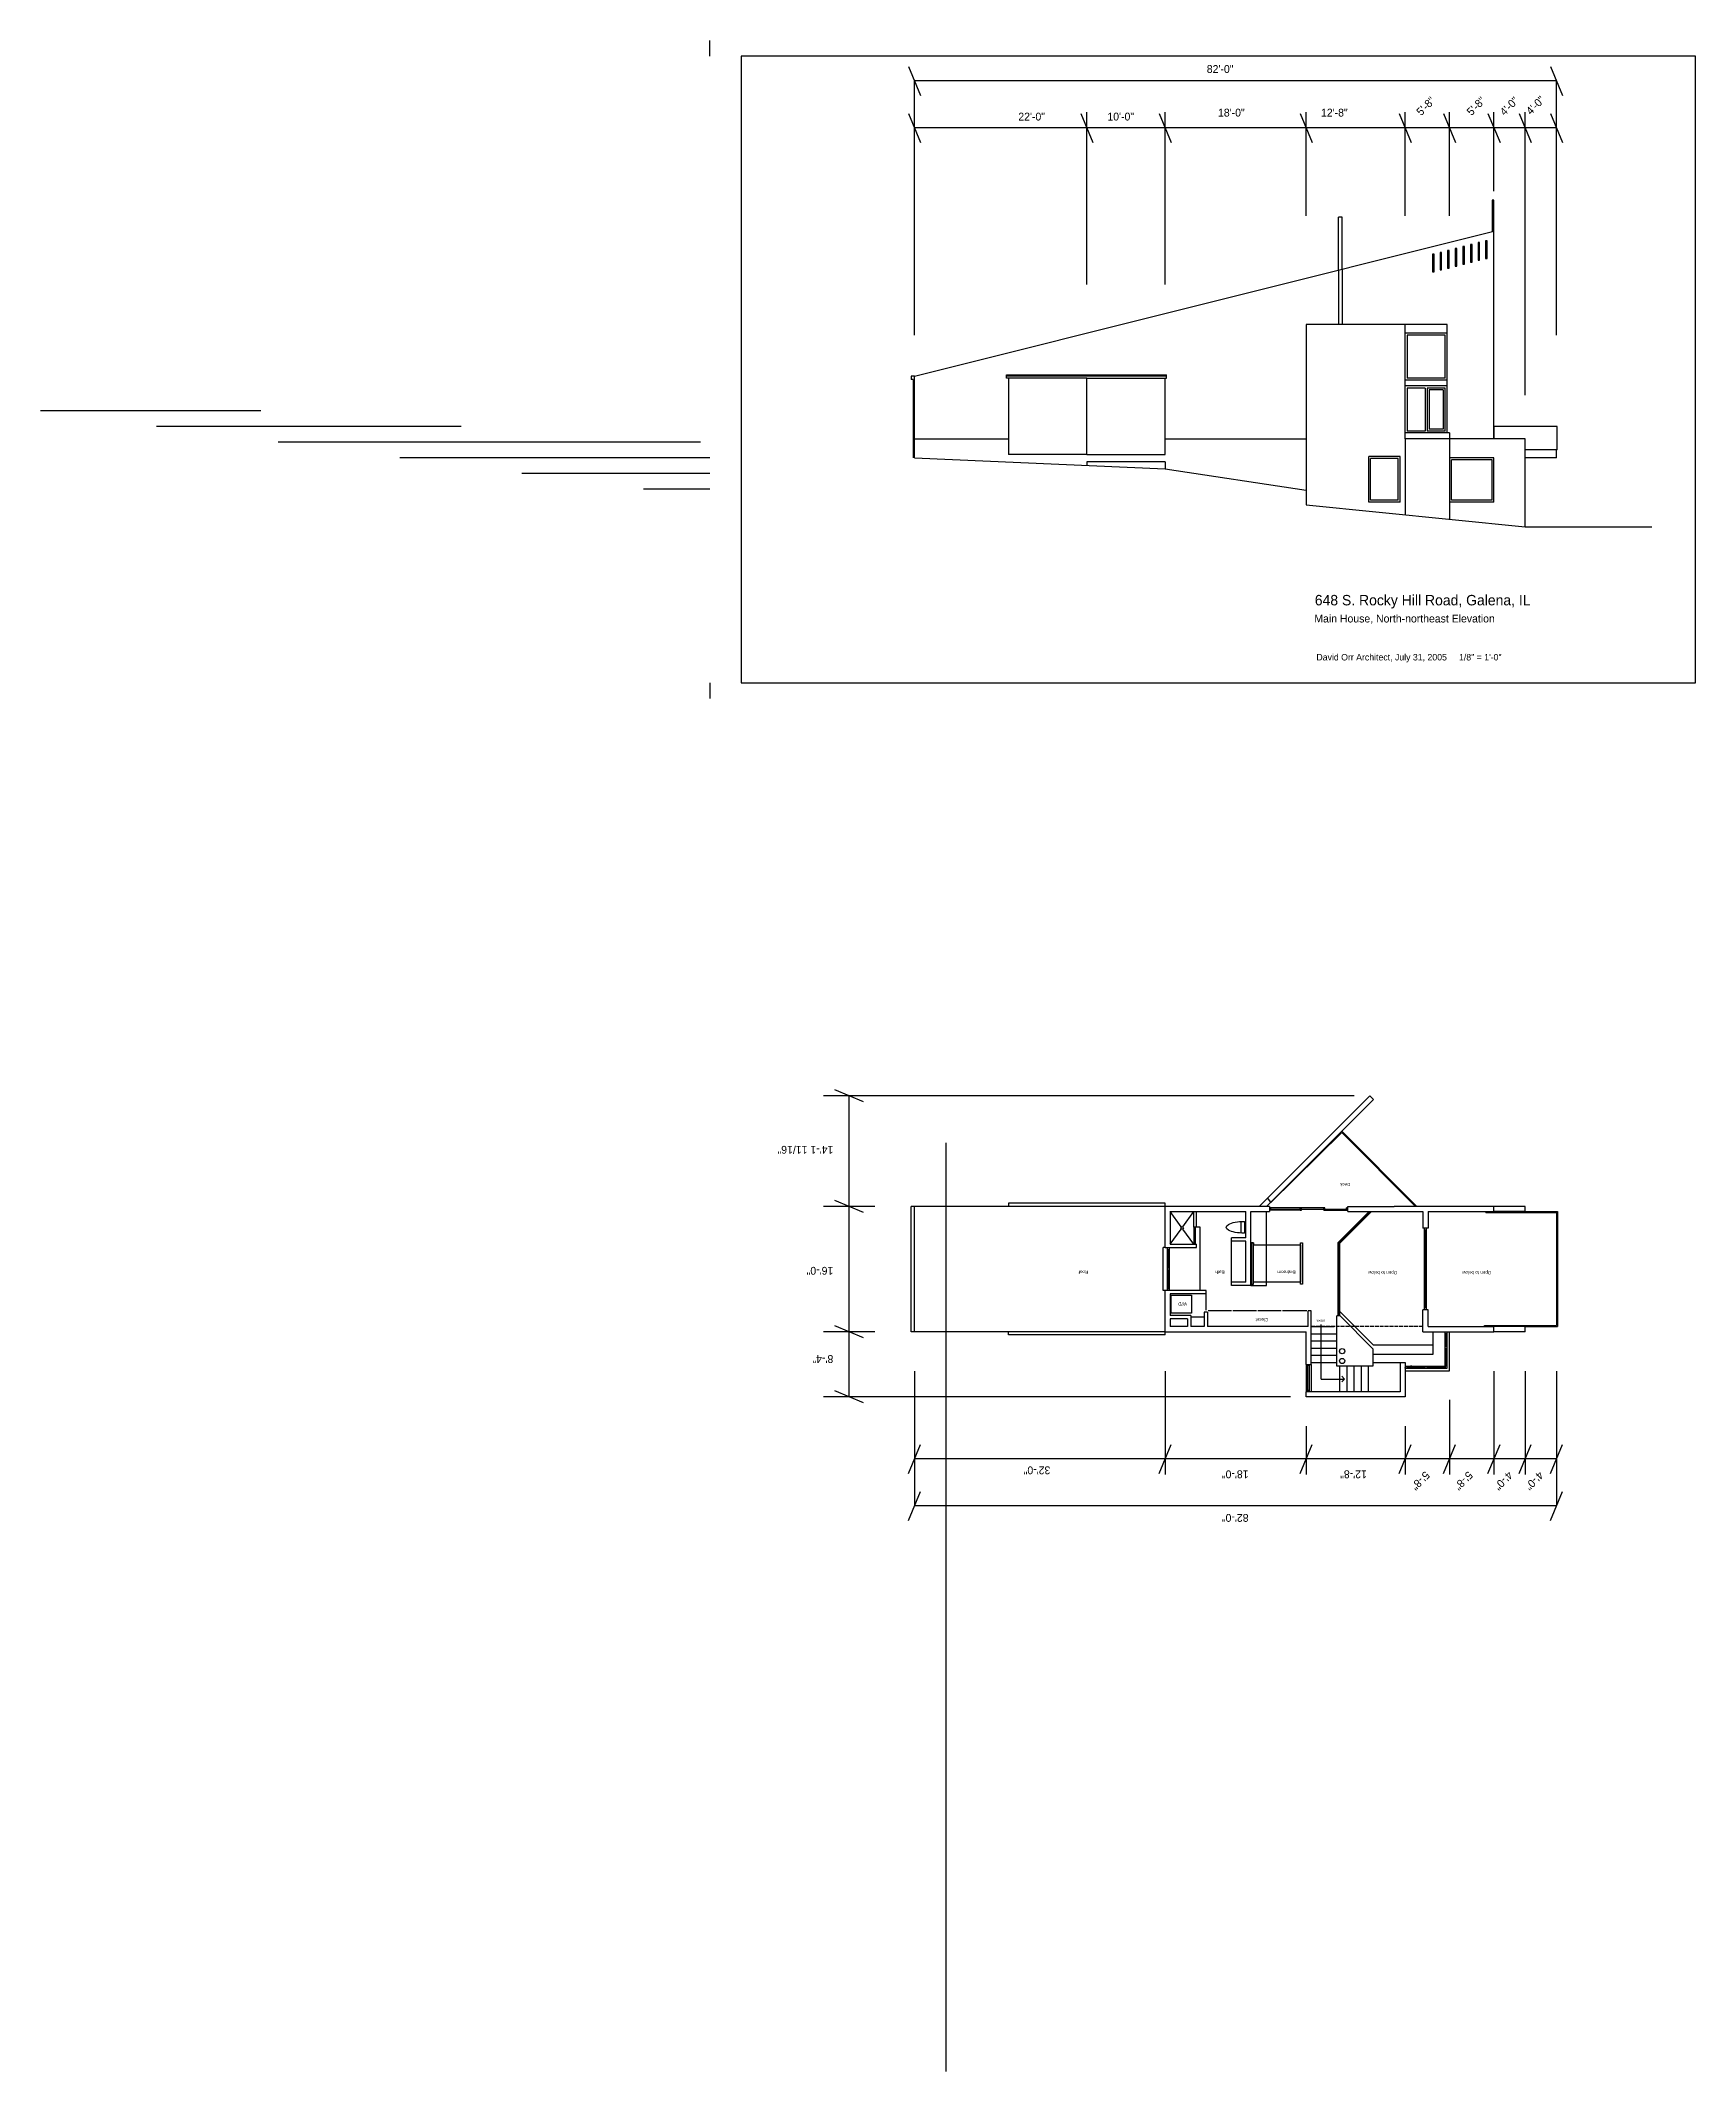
# Model space of a CAD drawing. Header units: inches. Extents: x -18614 to 1840, y -1744 to 7454.
# Drawn here: x -14311 to -11775, y 1309 to 4421 of the extents above; entities that cross this region are included whole.
import ezdxf

# ---------------------------------------------------------------- set-up
doc = ezdxf.new("R2010")
doc.units = ezdxf.units.IN
doc.header["$LTSCALE"] = 0.5
doc.header["$MEASUREMENT"] = 0
doc.linetypes.add('ACAD_ISO02W100', pattern=[15, 12, -3])
for name, color, linetype in [('A-doors', 254, 'Continuous'), ('A-Elev-North', 7, 'Continuous'), ('A-Elev-South', 7, 'Continuous'), ('A-fixtures', 140, 'Continuous'), ('A-furniture', 33, 'Continuous'), ('A-glazing', 252, 'Continuous'), ('A-millwork', 252, 'Continuous'), ('A-roof', 253, 'Continuous'), ('A-soffit', 251, 'ACAD_ISO02W100'), ('A-stairs', 252, 'Continuous'), ('A-text', 254, 'Continuous'), ('A-walls', 7, 'Continuous'), ('border', 7, 'Continuous'), ('construction', 160, 'Continuous')]:
    doc.layers.add(name, color=color, linetype=linetype)

msp = doc.modelspace()

# ---------------------------------------------------------------- texts
at = {"layer": 'A-soffit'}
msp.add_text('Deck', height=5, rotation=180, dxfattribs=at).set_placement((-12304, 2670.1))
at = {"layer": 'A-soffit', "color": 7}
for s, p in [('Roof', (-12705.6, 2535.8)), ('Bath', (-12496.6, 2535.8)), ('Bedroom', (-12387.8, 2535.8)), ('Open to below', (-12232, 2534.9)), ('Open to below', (-12087.9, 2534.9, -4869.3)), ('W/D', (-12554.4, 2486.8)), ('Closet', (-12429.6, 2462.8))]:
    msp.add_text(s, height=5, rotation=180, dxfattribs=at).set_placement(p)
at = {"layer": 'A-text'}
msp.add_text('DOWN', height=3, rotation=180, dxfattribs=at).set_placement((-12343, 2460.3))
at = {"layer": 'construction', "color": 7}
for s, height, p in [('82\'-0"', 12, (-12523.9, 4371, -5147.6)), ('22\'-0"', 12, (-12812.7, 4298.1, -5147.6)), ('10\'-0"', 12, (-12676.2, 4298.1, -5147.6)), ('18\'-0"', 12, (-12506.7, 4304.2, -5147.6)), ('12\'-8"', 12, (-12348.9, 4304.2, -5147.6)), ('648 S. Rocky Hill Road, Galena, IL', 16, (-12358.4, 3555.1, -15993.3)), ('648 S. Rocky Hill Road, Galena, IL', 16, (-12358.4, 3555.1, -15993.3)), ('Main House, North-northeast Elevation', 12, (-12359.1, 3528.9, -15993.3)), ('David Orr Architect, July 31, 2005     1/8" = 1\'-0"', 10, (-12355.9, 3470.7, -15993.3))]:
    msp.add_text(s, height=height, dxfattribs=at).set_placement(p)
for s, rotation, p in [('5\'-8"', 45, (-12195.5, 4304.6, -5147.6)), ('5\'-8"', 45, (-12118.4, 4304.6, -5147.6)), ('4\'-0"', 45, (-12067.7, 4304.6, -5147.6)), ('4\'-0"', 45, (-12027.4, 4305.9, -5147.6)), ('14\'-1 11/16"', 180, (-13096.2, 2726.8, -5147.6)), ('16\'-0"', 180, (-13096.2, 2541.4, -5147.6)), ('8\'-4"', 180, (-13096.2, 2406.1, -5147.6)), ('32\'-0"', 180, (-12763.6, 2235.6, -5147.6)), ('18\'-0"', 180, (-12459.9, 2229.5, -5147.6)), ('12\'-8"', 180, (-12278.6, 2229.5, -5147.6)), ('5\'-8"', 225, (-12189.5, 2229.1, -5147.6)), ('5\'-8"', 225, (-12123.5, 2229.1, -5147.6)), ('4\'-0"', 225, (-12062.3, 2229.1, -5147.6)), ('4\'-0"', 225, (-12015, 2229.1, -5147.6)), ('82\'-0"', 180, (-12459.9, 2162.7, -5147.6))]:
    msp.add_text(s, height=12, rotation=rotation, dxfattribs=at).set_placement(p)

# ---------------------------------------------------------------- linework, layer by layer
at = {"layer": 'A-doors'}
for p, q in [((-12190.4, 2475.5), (-12190.4, 2600.5)), ((-12187.4, 2597.5), (-12190.4, 2597.5)), ((-12187.4, 2475.5), (-12187.4, 2600.5)), ((-12184.9, 2475.5), (-12192.9, 2475.5)), ((-12187.4, 2478.5), (-12190.4, 2478.5))]:
    msp.add_line(p, q, dxfattribs=at)
at = {"layer": 'A-Elev-North'}
for p, q in [((-12086.8, 4176.3, -5147.6), (-12086.8, 4127.5, -5147.6)), ((-12083.8, 4176.3, -5147.6), (-12086.8, 4176.3, -5147.6)), ((-12083.8, 4128.3, -5147.6), (-12083.8, 4176.3, -5147.6)), ((-12219.8, 2386), (-12219.8, 2387))]:
    msp.add_line(p, q, dxfattribs=at)
at = {"layer": 'A-Elev-North', "color": 252}
for p, q in [((-12189.3, 3888.2, 8053.3), (-12189.3, 3822.3)), ((-12186.3, 3888.2, 8053.3), (-12186.3, 3822.3)), ((-12161.8, 3885.2, 809.8), (-12161.8, 3825.3, -8803.1)), ((-12189.3, 2386), (-12189.3, 2389)), ((-12186.3, 2386), (-12186.3, 2389))]:
    msp.add_line(p, q, dxfattribs=at)
at = {"layer": 'A-Elev-North', "color": 253}
for p, q in [((-12151.8, 3819.3, -63014.5), (-12151.8, 3802.3, -5147.6)), ((-12151.8, 3802.3, -5147.6), (-12151.8, 3687, -5147.6)), ((-12176.9, 2407.6), (-12176.9, 2442)), ((-12176.9, 2407.6), (-12176.9, 2442)), ((-12151.8, 2382), (-12151.8, 2442)), ((-12269.4, 2407.6), (-12176.9, 2407.6)), ((-12269.4, 2394.6), (-12227.8, 2394.6)), ((-12219.8, 2382), (-12151.8, 2382))]:
    msp.add_line(p, q, dxfattribs=at)
at = {"layer": 'A-Elev-North', "color": 253, "elevation": -5147.6}
for points in [[(-12119.9, 4108), (-12119.9, 4081), (-12117.4, 4081), (-12117.4, 4108)], [(-12108.3, 4111), (-12108.3, 4084), (-12105.8, 4084), (-12105.8, 4111)], [(-12096.7, 4113.9), (-12096.7, 4086.9), (-12094.2, 4086.9), (-12094.2, 4113.9)], [(-12178.1, 4093.1), (-12178.1, 4066.1), (-12175.6, 4066.1), (-12175.6, 4093.1)], [(-12166.5, 4096.1), (-12166.5, 4069.1), (-12164, 4069.1), (-12164, 4096.1)], [(-12154.8, 4099.1), (-12154.8, 4072.1), (-12152.3, 4072.1), (-12152.3, 4099.1)], [(-12143.2, 4102), (-12143.2, 4075), (-12140.7, 4075), (-12140.7, 4102)], [(-12131.6, 4105), (-12131.6, 4078), (-12129.1, 4078), (-12129.1, 4105)]]:
    msp.add_lwpolyline(points, close=True, dxfattribs=at)
at = {"layer": 'A-Elev-South', "color": 253}
for p, q in [((-12981, 4380.9), (-12962.6, 4336.5)), ((-11987.8, 4358.7), (-12971.8, 4358.7)), ((-11997, 4380.9), (-11978.6, 4336.5)), ((-11987.8, 3969.3), (-11987.8, 4358.7)), ((-12981, 4308.9), (-12962.6, 4264.5)), ((-12717, 4308.9), (-12698.6, 4264.5)), ((-12707.8, 4047), (-12707.8, 4310.7)), ((-12597, 4308.9), (-12578.6, 4264.5)), ((-12587.8, 4047), (-12587.8, 4310.7)), ((-12381, 4308.9), (-12362.6, 4264.5)), ((-12371.8, 4152.3), (-12371.8, 4310.7)), ((-12229, 4308.9), (-12210.6, 4264.5)), ((-12219.8, 4152.3), (-12219.8, 4310.7)), ((-12161, 4308.9), (-12142.6, 4264.5)), ((-12151.8, 4152.3), (-12151.8, 4310.7)), ((-12093, 4308.9), (-12074.6, 4264.5)), ((-12083.8, 4189.7), (-12083.8, 4310.7)), ((-12045, 4308.9), (-12026.6, 4264.5)), ((-11997, 4308.9), (-11978.6, 4264.5)), ((-11987.8, 4286.7), (-12971.8, 4286.7)), ((-12322.3, 4068.6, 13805.4), (-12322.3, 3985.3, -60423.2)), ((-12316.3, 4070.1, 13629.2), (-12316.3, 3985.3, -60344.4)), ((-12371.8, 3985.3, -5147.6), (-12371.8, 3709.3, -5147.6)), ((-12219.8, 3985.3, 69355.9), (-12371.8, 3985.3, -5147.6)), ((-12155.8, 3985.3, -5147.6), (-12219.8, 3985.3, 69355.9)), ((-12155.8, 3905.3, -31308.8), (-12155.8, 3985.3, -5147.6)), ((-12830.8, 3903.2, -5147.6), (-12830.8, 3908.2, -5147.6)), ((-12585.8, 3906.2, -5147.6), (-12830.8, 3906.2, -5147.6)), ((-12827.8, 3903.2, -5147.6), (-12830.8, 3903.2, -5147.6)), ((-12707.8, 3903.2, -5147.6), (-12827.8, 3903.2, -5147.6)), ((-12827.8, 3903.2, -5147.6), (-12827.8, 3786.3, -10295.1)), ((-12587.8, 3903.2, -5147.6), (-12585.8, 3903.2, -5147.6)), ((-12585.8, 3906.2, -5147.6), (-12585.8, 3908.2, -5147.6)), ((-12585.8, 3903.2, -5147.6), (-12585.8, 3906.2, -5147.6)), ((-12155.8, 3900.3), (-12219.8, 3900.3, 74503.5)), ((-12155.8, 3891.3), (-12219.8, 3891.3, 74503.5)), ((-12155.8, 3819.3, -42749.7), (-12155.8, 3905.3, -31308.8)), ((-12083.8, 3810.3, -1775), (-12083.8, 3829.3, -5147.6)), ((-12083.8, 3829.3, -5147.6), (-12083.8, 3810.3, -10295.1)), ((-12971.8, 3810.3, -10295.1), (-12827.8, 3810.3, -10295.1)), ((-12587.8, 3810.3, -10295.1), (-12371.8, 3810.3, -10295.1)), ((-12151.8, 3819.3, -6490.4), (-12219.8, 3819.3, 68013)), ((-12151.8, 3810.3, -11638), (-12219.8, 3810.3, 62865.5)), ((-12035.8, 3781.3), (-12035.8, 3810.3, -5147.6)), ((-12707.8, 3786.3, -5147.6), (-12827.8, 3786.3, -10295.1)), ((-12587.8, 3775.3, -5147.6), (-12707.8, 3775.3, -5147.6)), ((-12707.8, 3775.3, -5147.6), (-12707.8, 3769.9, -5147.6)), ((-12587.8, 3775.3, -5147.6), (-12587.8, 3764.3, -5147.6)), ((-11986.8, 3793.3), (-12035.8, 3793.3)), ((-12298.1, 2803.7), (-13111.2, 2803.7)), ((-13049.7, 2794.5), (-13094, 2812.9)), ((-13032.4, 2634), (-13111.2, 2634)), ((-13049.7, 2624.8), (-13094, 2643.2)), ((-12035.8, 2634), (-12083.8, 2634)), ((-12035.8, 2626), (-12083.8, 2626)), ((-13032.4, 2442), (-13111.2, 2442)), ((-13049.7, 2432.8), (-13094, 2451.2)), ((-12035.8, 2450), (-12083.8, 2450, -5132.2)), ((-12035.8, 2442), (-12083.8, 2442, -5132.2)), ((-12587.8, 2381.4), (-12587.8, 2223)), ((-12083.8, 2381.4), (-12083.8, 2223)), ((-12395.8, 2342), (-13111.2, 2342)), ((-13049.7, 2332.8), (-13094, 2351.2)), ((-12151.8, 2337.6), (-12151.8, 2223)), ((-12371.8, 2297.4), (-12371.8, 2223)), ((-12219.8, 2297.4), (-12219.8, 2223)), ((-12981, 2224.8), (-12962.6, 2269.2)), ((-11987.8, 2247), (-12971.8, 2247)), ((-12597, 2224.8), (-12578.6, 2269.2)), ((-12381, 2224.8), (-12362.6, 2269.2)), ((-12229, 2224.8), (-12210.6, 2269.2)), ((-12161, 2224.8), (-12142.6, 2269.2)), ((-12093, 2224.8), (-12074.6, 2269.2)), ((-12045, 2224.8), (-12026.6, 2269.2)), ((-11997, 2224.8), (-11978.6, 2269.2)), ((-12971.8, 2223), (-12971.8, 2175)), ((-11987.8, 2223), (-11987.8, 2175)), ((-12981, 2152.8), (-12962.6, 2197.2)), ((-11997, 2152.8), (-11978.6, 2197.2)), ((-11987.8, 2175), (-12971.8, 2175))]:
    msp.add_line(p, q, dxfattribs=at)
at = {"layer": 'A-Elev-South', "color": 252}
for p, q in [((-12971.8, 3969.3), (-12971.8, 4358.7)), ((-12035.8, 3877.4), (-12035.8, 4310.7)), ((-12219.8, 3810.3), (-12219.8, 3985.3, 69355.9)), ((-12155.8, 3972.3, -5147.6), (-12219.8, 3972.3, 69355.9)), ((-12216.8, 3969.3, 129146.8), (-12216.8, 3903.3, 75690.2)), ((-12158.8, 3969.3, 55831.3), (-12216.8, 3969.3, 130334.7)), ((-12158.8, 3903.3, 1186.8), (-12158.8, 3969.3, 54643.4)), ((-12971.8, 3906.3, -5147.6), (-12976.8, 3906.3, -5147.6)), ((-12976.8, 3906.3, -5147.6), (-12976.8, 3901.3, -5147.6)), ((-12971.8, 3906.3, -5147.6), (-12976.8, 3906.3, -5147.6)), ((-12976.8, 3906.3, -5147.6), (-12976.8, 3901.3, -5147.6)), ((-12973.8, 3901.3, -5147.6), (-12976.8, 3901.3, -5147.6)), ((-12973.8, 3901.3, -5147.6), (-12976.8, 3901.3, -5147.6)), ((-12973.8, 3901.3), (-12973.8, 3781.3, -5147.6)), ((-12973.8, 3901.3), (-12973.8, 3781.3, -5147.6)), ((-12158.8, 3903.3, -31308.8), (-12216.8, 3903.3, 43194.7)), ((-12189.3, 3888.2, -24008.6), (-12216.8, 3888.2, 43224.7)), ((-12216.8, 3888.2, 74533.5), (-12216.8, 3822.3, 36704.3)), ((-12158.8, 3888.2, -31278.8), (-12186.3, 3888.2, -24008.6)), ((-12161.8, 3885.2, -32031.9), (-12183.3, 3885.2, -24761.6)), ((-12183.3, 3885.2, 5973.3), (-12183.3, 3825.3, -30708.2)), ((-12158.8, 3822.3, -37799.2), (-12158.8, 3888.2, 30)), ((-12189.3, 3822.3, -33378.3), (-12216.8, 3822.3, 33855)), ((-12158.8, 3822.3, -40648.5), (-12186.3, 3822.3, -33378.3)), ((-12161.8, 3825.3, -41401.5), (-12183.3, 3825.3, -34131.3)), ((-12035.8, 3810.3, -6490.4), (-12151.8, 3810.3, -11638)), ((-13285.2, 3781.3, -5147.6), (-13760.2, 3781.3, -5147.6)), ((-12275.8, 3713.3, -5147.6), (-12275.8, 3783.3)), ((-12227.8, 3783.3), (-12275.8, 3783.3)), ((-12272.8, 3716.3, -5147.6), (-12272.8, 3780.3, -606.2)), ((-12230.8, 3780.3, -606.2), (-12272.8, 3780.3, -606.2)), ((-12230.8, 3716.3, -8069.6), (-12230.8, 3780.3, -2098.3)), ((-12227.8, 3713.3, -5147.6), (-12227.8, 3783.3)), ((-12083.8, 3781.3, 7542.3), (-12151.8, 3781.3, -5147.6)), ((-12086.8, 3778.3, 6936.1), (-12148.8, 3778.3, -5753.7)), ((-12148.8, 3716.3, -5147.6), (-12148.8, 3778.3, -4411.1)), ((-12086.8, 3716.3, 4620.2), (-12086.8, 3778.3, 5356.6)), ((-12083.8, 3713.3, 7542.3), (-12083.8, 3781.3, 7542.3)), ((-12227.8, 3713.3, -5147.6), (-12275.8, 3713.3, -5147.6)), ((-12230.8, 3716.3, -5147.6), (-12272.8, 3716.3, -5147.6)), ((-12083.8, 3713.3, 7542.3), (-12151.8, 3713.3, -5147.6)), ((-12086.8, 3716.3, 7542.3), (-12148.8, 3716.3, -5147.6)), ((-12971.8, 2381.4), (-12971.8, 2223)), ((-12035.8, 2381.4), (-12035.8, 2223)), ((-11987.8, 2381.4), (-11987.8, 2223))]:
    msp.add_line(p, q, dxfattribs=at)
at = {"layer": 'A-Elev-South', "color": 7}
for p, q in [((-12322.3, 4068.6, -5147.6), (-12322.3, 4150.2)), ((-12316.3, 4150.2), (-12322.3, 4150.2)), ((-12316.3, 4070.1, -5147.6), (-12316.3, 4150.2)), ((-12971.8, 3906.3), (-12083.8, 4128.3)), ((-12083.8, 3829.3, -5147.6), (-12083.8, 4128.3, -5147.6)), ((-11986.8, 3829.3, -5147.6), (-12083.8, 3829.3, -5147.6)), ((-11986.8, 3793.3, -5147.6), (-11986.8, 3829.3, -5147.6)), ((-12971.8, 3781.2, -5147.6), (-12587.8, 3764.3, -5147.6)), ((-11987.8, 3781.3), (-12035.8, 3781.3)), ((-12035.8, 3675.3), (-12035.8, 3781.3)), ((-11987.8, 3781.3), (-11987.8, 3793.3, -5147.6)), ((-12587.8, 3764.3, -5147.6), (-12371.8, 3731.9, -11990.5)), ((-12035.8, 3675.3), (-11998.1, 3675.3)), ((-12008.1, 3675.3), (-11899.7, 3675.3)), ((-11998.1, 3675.3), (-11841.7, 3675.3, -5147.6)), ((-12268.5, 2798.1), (-12274.1, 2803.7)), ((-12083.8, 2634), (-12236.9, 2634))]:
    msp.add_line(p, q, dxfattribs=at)
at = {"layer": 'A-Elev-South'}
for p, q in [((-12971.8, 3781.3), (-12971.8, 3906.3)), ((-12971.8, 3781.3), (-12971.8, 3906.3)), ((-12707.8, 3903.2, -5147.6), (-12587.8, 3903.2, -5147.6)), ((-12707.8, 3786.3, -5147.6), (-12707.8, 3903.2, -5147.6)), ((-12587.8, 3786.3, -5147.6), (-12587.8, 3903.2, -5147.6)), ((-12707.8, 3786.3, -10295.1), (-12587.8, 3786.3, -10295.1))]:
    msp.add_line(p, q, dxfattribs=at)
at = {"layer": 'A-Elev-South', "color": 251}
for p, q in [((-12830.8, 3908.2, -5147.6), (-12585.8, 3908.2, -5147.6)), ((-12378.9, 2628.3), (-12427.8, 2628.3)), ((-12380.9, 2628.3), (-12427.8, 2628.3))]:
    msp.add_line(p, q, dxfattribs=at)
at = {"layer": 'A-Elev-South', "color": 126}
for p, q in [((-13973.2, 3853.3, -5147.6), (-14310.8, 3853.3, -5147.6)), ((-13666.3, 3829.3, -5147.6), (-14133.4, 3829.3, -5147.6)), ((-13299.7, 3805.3, -5147.6), (-13946.8, 3805.3, -5147.6)), ((-13285.2, 3757.3, -5147.6), (-13573.6, 3757.3, -5147.6)), ((-13285.2, 3733.3, -5147.6), (-13387, 3733.3, -5147.6))]:
    msp.add_line(p, q, dxfattribs=at)
at = {"layer": 'A-fixtures'}
for p, q in [((-12563, 2602.6), (-12579.8, 2626)), ((-12560.7, 2602.6), (-12543.8, 2626)), ((-12579.8, 2576), (-12563, 2599.4)), ((-12543.8, 2576), (-12560.7, 2599.4)), ((-12471.3, 2593.2), (-12471.3, 2610.9)), ((-12466.3, 2611), (-12466.3, 2593))]:
    msp.add_line(p, q, dxfattribs=at)
msp.add_lwpolyline([(-12578.3, 2470.2), (-12578.3, 2498.2), (-12547.3, 2498.2), (-12547.3, 2470.2), (-12578.3, 2470.2)], dxfattribs=at)
msp.add_circle((-12561.8, 2601), 2, dxfattribs=at)
at = {"layer": 'A-fixtures', "extrusion": (0, 0, -1)}
msp.add_ellipse((-12466.3, 2602), major_axis=(28, 0), ratio=0.321429, start_param=1.570796, end_param=4.712389, dxfattribs=at)
at = {"layer": 'A-furniture'}
msp.add_lwpolyline([(-12455.3, 2578), (-12455.3, 2515), (-12452.3, 2515), (-12452.3, 2578), (-12455.3, 2578), (-12452.3, 2578), (-12452.3, 2575), (-12380.3, 2575), (-12380.3, 2578), (-12380.3, 2578), (-12377.3, 2578), (-12377.3, 2515), (-12380.3, 2515), (-12380.3, 2518), (-12380.3, 2575), (-12380.3, 2518), (-12452.3, 2518)], dxfattribs=at)
at = {"layer": 'A-glazing'}
for p, q in [((-12317.2, 2749.4, 0), (-12201.8, 2634, 0)), ((-12378.9, 2631.8), (-12427.8, 2631.8)), ((-12344.8, 2631.8), (-12427.8, 2631.8)), ((-12425.8, 2628.3), (-12425.8, 2631.8)), ((-12380.9, 2628.3), (-12380.9, 2631.8)), ((-12378.9, 2628.3), (-12378.9, 2631.8)), ((-12342.8, 2631.8), (-12344.8, 2631.8)), ((-12344.8, 2628.3), (-12344.8, 2631.8)), ((-12342.8, 2628.3), (-12342.8, 2631.8)), ((-12307.8, 2631.8), (-12309.8, 2631.8)), ((-12309.8, 2628.3), (-12309.8, 2631.8)), ((-12307.8, 2628.3), (-12307.8, 2630)), ((-12587.8, 2571), (-12590.8, 2571)), ((-12584.8, 2571), (-12584.8, 2505)), ((-12584.8, 2568), (-12581.8, 2568)), ((-12583.3, 2539.5), (-12583.3, 2568)), ((-12581.8, 2571), (-12581.8, 2505)), ((-12581.8, 2539.5), (-12584.8, 2539.5)), ((-12581.8, 2536.5), (-12584.8, 2536.5)), ((-12583.3, 2508), (-12583.3, 2536.5)), ((-12587.8, 2505), (-12590.8, 2505)), ((-12584.8, 2508), (-12581.8, 2508)), ((-12158.8, 2389), (-12158.8, 2442)), ((-12155.8, 2439), (-12158.8, 2439)), ((-12157.3, 2439), (-12157.3, 2419.5)), ((-12155.8, 2389), (-12155.8, 2442)), ((-12035.8, 2450), (-11987.8, 2450)), ((-12155.8, 2419.5), (-12158.8, 2419.5)), ((-12155.8, 2416.5), (-12158.8, 2416.5)), ((-12157.3, 2416.5), (-12157.3, 2389)), ((-12369.3, 2350), (-12369.3, 2392)), ((-12366.3, 2390), (-12369.3, 2390)), ((-12366.3, 2350), (-12366.3, 2392)), ((-12219.8, 2389), (-12158.8, 2389)), ((-12219.8, 2386), (-12155.8, 2386)), ((-12216.8, 2386), (-12216.8, 2389)), ((-12189.3, 2387.5), (-12216.8, 2387.5)), ((-12209.8, 2389), (-12211.8, 2389)), ((-12211.8, 2386), (-12209.8, 2386)), ((-12158.8, 2387.5), (-12186.3, 2387.5)), ((-12155.8, 2389), (-12158.8, 2389)), ((-12158.8, 2389), (-12158.8, 2386)), ((-12155.8, 2386), (-12155.8, 2389)), ((-12366.3, 2352), (-12369.3, 2352))]:
    msp.add_line(p, q, dxfattribs=at)
at = {"layer": 'A-millwork'}
for p, q in [((-12425.7, 2640.2), (-12317.2, 2747.2)), ((-12317.2, 2747.2, 0), (-12204, 2634, 0)), ((-12543.8, 2602), (-12543.8, 2626)), ((-12539.8, 2602), (-12539.8, 2626)), ((-12432.3, 2513), (-12432.3, 2626)), ((-12425.8, 2630), (-12380.9, 2630)), ((-12425.8, 2630), (-12380.9, 2630)), ((-12380.9, 2628.3), (-12378.9, 2628.3)), ((-12378.9, 2630), (-12343.9, 2630)), ((-12378.9, 2630), (-12307.8, 2630)), ((-12344.8, 2628.3), (-12343.9, 2628.3)), ((-12344.8, 2628.3), (-12342.8, 2628.3)), ((-12342.8, 2628.3), (-12307.8, 2628.3)), ((-12096.3, 2624.5), (-12096.3, 2626)), ((-12096.3, 2624.5), (-11987.8, 2624.5)), ((-12035.8, 2626), (-11986.3, 2626)), ((-11987.8, 2624.5), (-11987.8, 2451.5)), ((-11986.3, 2626), (-11986.3, 2450)), ((-12533.8, 2602), (-12543.8, 2602)), ((-12543.8, 2602), (-12543.8, 2576)), ((-12541.8, 2602), (-12541.8, 2576)), ((-12533.8, 2505), (-12533.8, 2602)), ((-12590.8, 2505), (-12590.8, 2571)), ((-12485.8, 2518), (-12485.8, 2580.7)), ((-12524.8, 2475), (-12524.8, 2500)), ((-12456.3, 2513), (-12432.3, 2513)), ((-12548.5, 2465), (-12527.8, 2465)), ((-12485.9, 2474), (-12521.9, 2474)), ((-12447.9, 2474), (-12483.9, 2474)), ((-12409.9, 2474), (-12445.9, 2474)), ((-12370.8, 2474), (-12407.9, 2474)), ((-12098.5, 2451.5, -5147.6), (-11987.8, 2451.5)), ((-12098.5, 2450, -5147.6), (-12098.5, 2451.5, -5147.6)), ((-12035.8, 2450), (-11986.3, 2450))]:
    msp.add_line(p, q, dxfattribs=at)
at = {"layer": 'A-roof'}
for p, q in [((-12976.8, 2442), (-12976.8, 2634)), ((-12971.8, 2634), (-12976.8, 2634)), ((-12971.8, 2442), (-12971.8, 2634)), ((-12587.8, 2634), (-12971.8, 2634)), ((-12587.8, 2639), (-12827.8, 2639)), ((-12827.8, 2639), (-12827.8, 2634)), ((-12587.8, 2634), (-12587.8, 2639)), ((-12971.8, 2442), (-12976.8, 2442)), ((-12587.8, 2442), (-12971.8, 2442)), ((-12827.8, 2437), (-12827.8, 2442)), ((-12587.8, 2437), (-12827.8, 2437)), ((-12587.8, 2437), (-12587.8, 2442))]:
    msp.add_line(p, q, dxfattribs=at)
at = {"layer": 'A-soffit'}
msp.add_line((-12192.9, 2450), (-12363.8, 2450), dxfattribs=at)
at = {"layer": 'A-stairs'}
for p, q in [((-12319.8, 2472.9), (-12268.9, 2422)), ((-12363.8, 2450), (-12328.8, 2450)), ((-12363.8, 2439), (-12324.8, 2439)), ((-12363.8, 2428), (-12324.8, 2428)), ((-12363.8, 2417), (-12324.8, 2417)), ((-12363.8, 2406), (-12324.8, 2406)), ((-12268.9, 2422), (-12176.9, 2422)), ((-12363.8, 2395), (-12324.8, 2395)), ((-12320, 2350), (-12320, 2389)), ((-12309, 2350), (-12309, 2389)), ((-12298, 2350), (-12298, 2389)), ((-12287, 2350), (-12287, 2389)), ((-12276, 2350), (-12276, 2389))]:
    msp.add_line(p, q, dxfattribs=at)
at = {"layer": 'A-text'}
for p, q in [((-12348.5, 2369.5), (-12348.5, 2453.2)), ((-12348.5, 2369.5), (-12313, 2369.5)), ((-12313, 2369.5), (-12317.2, 2373.8)), ((-12313, 2369.5), (-12317.2, 2365.3))]:
    msp.add_line(p, q, dxfattribs=at)
at = {"layer": 'A-walls', "color": 253}
for p, q in [((-12219.8, 3810.3, 62865.5), (-12219.8, 3693.9, 62865.5)), ((-13071.8, 2342), (-13071.8, 2803.7)), ((-12268.5, 2798.1), (-12432.5, 2634)), ((-12923.8, 2731.5), (-12923.8, 1308.5)), ((-12426.8, 2641.3), (-12425.7, 2640.2)), ((-12322.5, 2578.8), (-12275.2, 2626)), ((-12321, 2578.1), (-12273.1, 2626)), ((-12319.8, 2577.6), (-12271.4, 2626)), ((-12035.8, 2626), (-12035.8, 2634)), ((-12322.5, 2466.1), (-12322.5, 2578.8)), ((-12321, 2466.1), (-12321, 2578.1)), ((-12319.8, 2466.1), (-12319.8, 2577.6)), ((-12324.8, 2389), (-12324.8, 2466.1)), ((-12319.7, 2466.1), (-12269.4, 2415.8)), ((-12035.8, 2442, -5147.6), (-12035.8, 2450, -5147.6)), ((-12269.4, 2415.8), (-12269.4, 2389)), ((-12371.8, 2392), (-12371.8, 2350)), ((-12363.8, 2392), (-12363.8, 2350)), ((-12269.4, 2389), (-12324.8, 2389))]:
    msp.add_line(p, q, dxfattribs=at)
at = {"layer": 'A-walls'}
for p, q in [((-12371.8, 3709.3, -5147.6), (-12035.8, 3675.3)), ((-12427.8, 2634), (-12587.8, 2634)), ((-12587.8, 2571), (-12587.8, 2634)), ((-12579.8, 2626), (-12464.3, 2626)), ((-12579.8, 2626), (-12579.8, 2576)), ((-12464.3, 2585.7), (-12464.3, 2626)), ((-12456.3, 2513), (-12456.3, 2626)), ((-12456.3, 2626), (-12427.8, 2626)), ((-12427.8, 2634), (-12427.8, 2626)), ((-12307.8, 2634), (-12236.9, 2634)), ((-12307.8, 2626), (-12307.8, 2634)), ((-12307.8, 2626), (-12192.9, 2626)), ((-12192.9, 2626), (-12192.9, 2600.5)), ((-12184.9, 2626), (-12184.9, 2600.5)), ((-12184.9, 2626), (-12083.8, 2626)), ((-12083.8, 2626), (-12083.8, 2634)), ((-12464.3, 2585.7), (-12485.8, 2585.7)), ((-12485.8, 2580.7), (-12485.8, 2585.7)), ((-12184.9, 2600.5), (-12192.9, 2600.5)), ((-12587.8, 2571), (-12539.8, 2571)), ((-12579.8, 2576), (-12539.8, 2576)), ((-12539.8, 2571), (-12539.8, 2576)), ((-12464.3, 2580.7), (-12485.8, 2580.7)), ((-12464.3, 2518), (-12464.3, 2580.7)), ((-12524.8, 2505), (-12587.8, 2505)), ((-12587.8, 2442), (-12587.8, 2505)), ((-12524.8, 2500), (-12579.8, 2500)), ((-12579.8, 2500), (-12579.8, 2467)), ((-12524.8, 2500), (-12524.8, 2505)), ((-12485.8, 2513), (-12485.8, 2518)), ((-12464.3, 2518), (-12485.8, 2518)), ((-12464.3, 2513), (-12485.8, 2513)), ((-12456.3, 2513), (-12464.3, 2513)), ((-12548.5, 2467), (-12579.8, 2467)), ((-12553.5, 2462), (-12579.8, 2462)), ((-12579.8, 2462), (-12579.8, 2450)), ((-12553.5, 2462), (-12553.5, 2450)), ((-12548.5, 2467), (-12548.5, 2450)), ((-12527.8, 2472), (-12527.8, 2450)), ((-12522.8, 2472), (-12527.8, 2472)), ((-12522.8, 2472), (-12522.8, 2450)), ((-12363.8, 2474), (-12368.8, 2474)), ((-12368.8, 2450), (-12368.8, 2474)), ((-12363.8, 2450), (-12363.8, 2474)), ((-12319.8, 2466.1), (-12324.8, 2466.1)), ((-12192.9, 2450), (-12192.9, 2475.5)), ((-12184.9, 2450), (-12184.9, 2475.5)), ((-12587.8, 2442), (-12371.8, 2442)), ((-12553.5, 2450), (-12579.8, 2450)), ((-12553.5, 2450), (-12559.8, 2450)), ((-12527.8, 2450), (-12548.5, 2450)), ((-12368.8, 2450), (-12522.8, 2450)), ((-12371.8, 2392), (-12371.8, 2442)), ((-12363.8, 2392), (-12363.8, 2450)), ((-12192.9, 2442), (-12192.9, 2450)), ((-12192.9, 2442), (-12083.8, 2442, -5276)), ((-12184.9, 2450), (-12083.8, 2450, -5286.5)), ((-12083.8, 2442), (-12083.8, 2450)), ((-12371.8, 2392), (-12363.8, 2392)), ((-12227.8, 2394.6), (-12227.8, 2350)), ((-12227.8, 2394.6), (-12219.8, 2394.6)), ((-12219.8, 2394.6), (-12219.8, 2342)), ((-12371.8, 2342), (-12371.8, 2350)), ((-12227.8, 2350), (-12371.8, 2350)), ((-12219.8, 2342), (-12371.8, 2342))]:
    msp.add_line(p, q, dxfattribs=at)
at = {"layer": 'A-walls', "color": 254}
for p, q in [((-12430.9, 2646.9), (-12274.1, 2803.7)), ((-12443.8, 2634), (-12430.9, 2646.9)), ((-12430.9, 2646.9), (-12426.8, 2641.3))]:
    msp.add_line(p, q, dxfattribs=at)
at = {"layer": 'A-walls', "color": 252}
msp.add_line((-12188.9, 2478.5), (-12188.9, 2597.5), dxfattribs=at)
at = {"layer": 'A-walls'}
for centre in [(-12316.5, 2412.2), (-12316.5, 2397.2)]:
    msp.add_circle(centre, 4, dxfattribs=at)
at = {"layer": 'border'}
msp.add_lwpolyline([(-13237.2, 4396.6), (-13237.2, 3436.6), (-11775.2, 3436.6), (-11775.2, 4396.6), (-13237.2, 4396.6)], close=True, dxfattribs=at)
at = {"layer": 'construction'}
for p, q in [((-13285.2, 4396.6), (-13285.2, 4420.6)), ((-13285.2, 3436.6), (-13285.2, 3412.6))]:
    msp.add_line(p, q, dxfattribs=at)

msp.set_redraw_order([(e.dxf.handle, doc.entitydb.next_handle()) for e in msp.query("TEXT MTEXT ATTDEF DIMENSION ARC_DIMENSION")])  # texts and dimensions are drawn at this point

doc.saveas('drawing.dxf')
